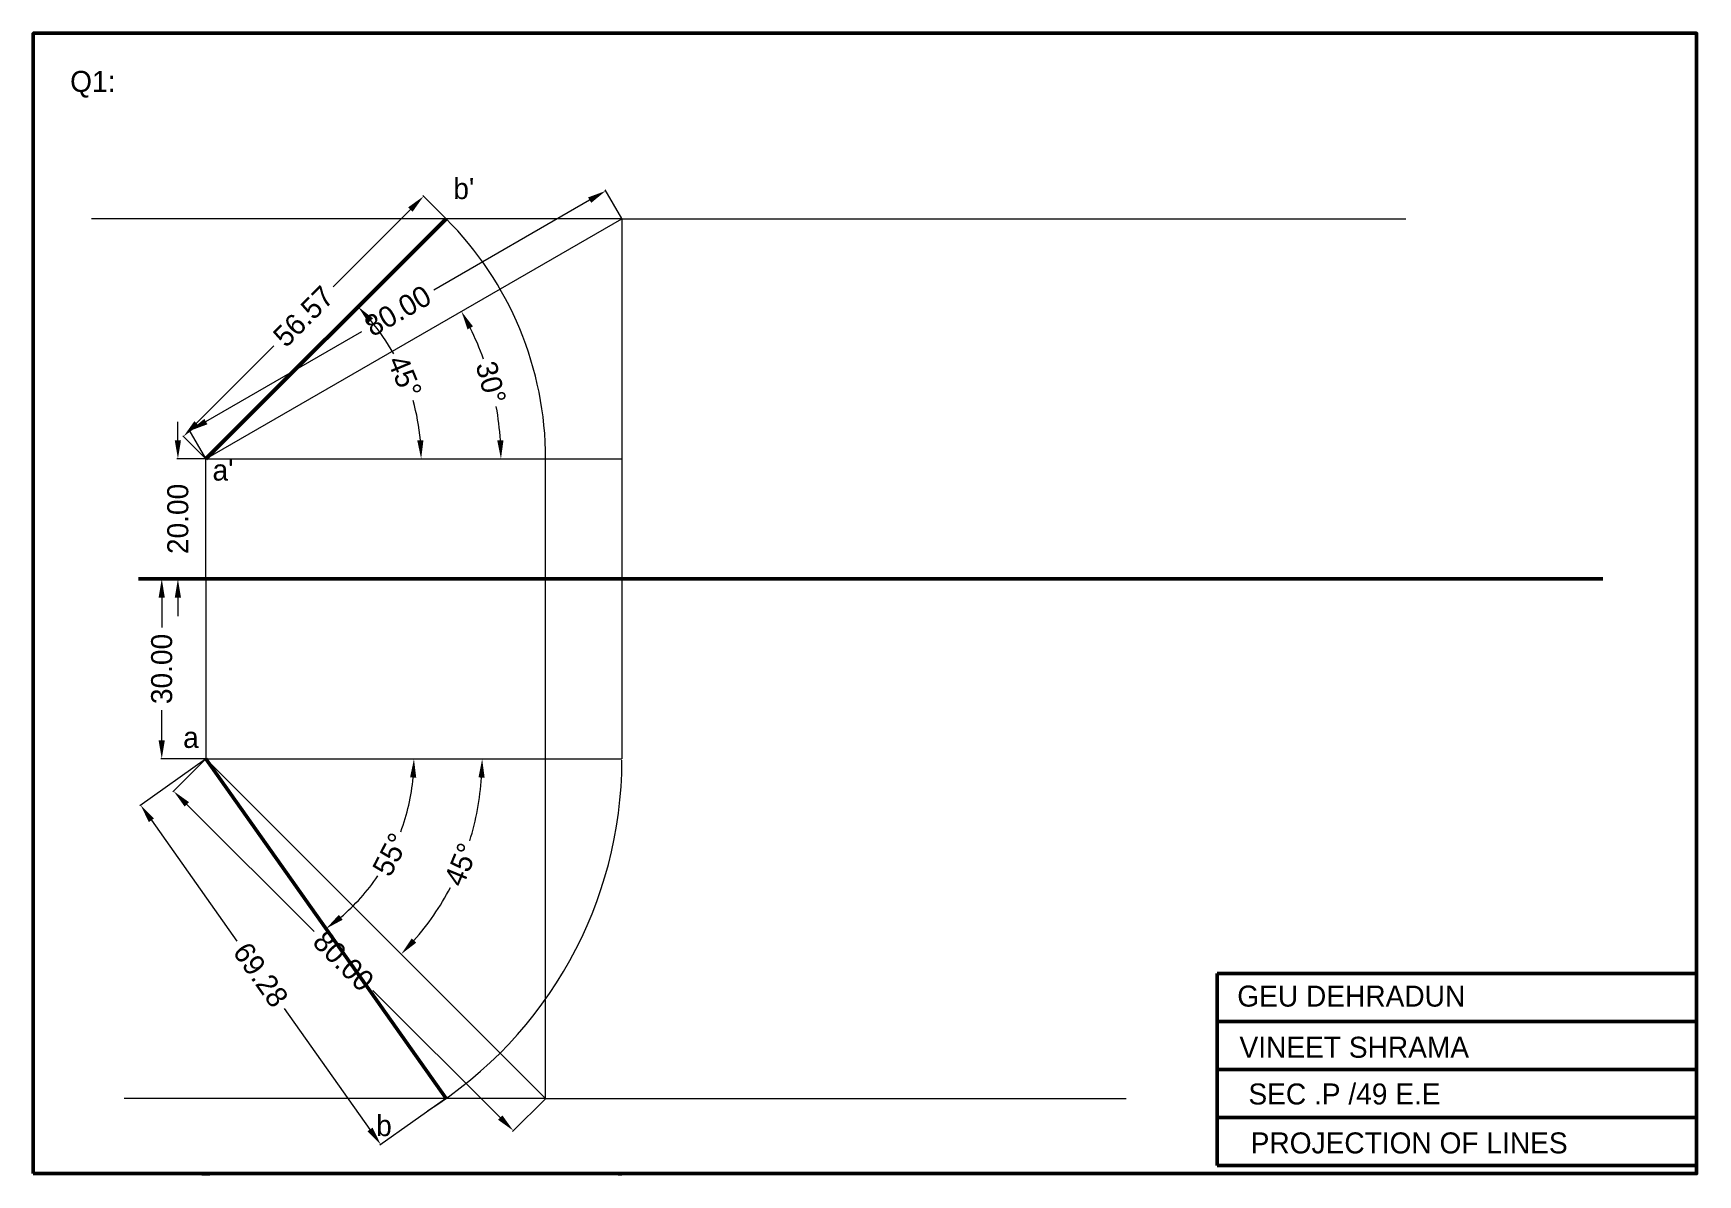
# Model space of a CAD drawing. Header units: millimetres. Extents: x 8 to 1411, y 0 to 514.
# Drawn here: x 7.6 to 284.8, y 322.7 to 512.9 of the extents above; entities that cross this region are included whole.
import ezdxf

# ---------------------------------------------------------------- set-up
doc = ezdxf.new("R2010")
doc.units = ezdxf.units.MM
doc.header["$MEASUREMENT"] = 0
doc.layers.add('Layer1', color=7, linetype='Continuous', lineweight=50)
doc.layers.add('Layer2', color=150, linetype='Continuous', lineweight=13)
doc.styles.get("Standard").update_dxf_attribs({"font": 'comicbd.ttf', "height": 3.5})
doc.dimstyles.get("Standard").update_dxf_attribs({"dimtxt": 3.5, "dimasz": 3.1, "dimexe": 0.18, "dimexo": 0.0625, "dimgap": 0.09, "dimtad": 0, "dimtoh": 1, "dimzin": 0, "dimdsep": 46, "dimtxsty": 'Standard', "dimcen": 0.09, "dimclrd": 4, "dimclre": 4, "dimclrt": 4, "dimadec": 0, "dimazin": 0, "dimtfac": 1, "dimtofl": 0, "dimtmove": 0, "dimatfit": 3, "dimfxl": 1, "dimtolj": 1, "dimtzin": 0, "dimlwd": 13, "dimlwe": 13, "dimarcsym": 0})

msp = doc.modelspace()

# ---------------------------------------------------------------- texts
at = {"layer": 'Layer1', "char_height": 3.5, "attachment_point": 1}
for s, width, insert in [('Q1:', 50.41934, (13.739, 506.642)), ("b'", 8.13908, (77.555, 488.779)), ("a'", 11.44167, (37.453, 441.881)), ('a', 6.99213, (32.557, 397.334)), ('GEU DEHRADUN', 76.67767, (208.111, 354.228)), ('VINEET SHRAMA ', 57.35117, (208.482, 345.703)), ('SEC .P /49 E.E', 68.85853, (209.967, 337.918)), ('b', 7.40453, (64.709, 332.649)), ('PROJECTION OF LINES', 66.6313, (210.339, 329.763))]:
    msp.add_mtext_dynamic_manual_height_columns(s, width=width, gutter_width=17.5, heights=[0], dxfattribs=dict(at, insert=insert))

# ---------------------------------------------------------------- blocks, each defined once
blk = doc.blocks.new('*D1')
at = {"layer": 'Defpoints', "color": 0, "transparency": 16777216}
for p in [(31.69, 441.99), (36.36, 441.99), (36.36, 421.99)]:
    blk.add_point(p, dxfattribs=at)
at = {"layer": 'Layer2', "color": 4, "linetype": 'Continuous', "lineweight": 13, "transparency": 16777216}
for p, q in [((31.69, 445.09), (31.69, 448.19)), ((36.3, 441.99), (31.51, 441.99)), ((36.3, 421.99), (31.51, 421.99)), ((31.69, 418.89), (31.69, 415.79))]:
    blk.add_line(p, q, dxfattribs=at)
at = {"layer": 'Layer2', "color": 4, "transparency": 16777216}
for points in [[(31.17, 445.09), (32.2, 445.09), (31.69, 441.99)], [(31.17, 418.89), (32.2, 418.89), (31.69, 421.99)]]:
    blk.add_solid(points, dxfattribs=at)
at = {"layer": 'Layer2', "color": 4, "transparency": 16777216, "insert": (31.69, 431.99), "char_height": 3.5, "attachment_point": 5, "rotation": 90}
blk.add_mtext('\\A1;20.00', dxfattribs=at)
blk = doc.blocks.new('*D2')
at = {"layer": 'Defpoints', "color": 0, "transparency": 16777216}
for p in [(36.36, 421.99), (29, 391.99), (36.36, 391.99)]:
    blk.add_point(p, dxfattribs=at)
at = {"layer": 'Layer2', "color": 4, "linetype": 'Continuous', "lineweight": 13, "transparency": 16777216}
for p, q in [((36.3, 421.99), (28.82, 421.99)), ((29, 418.89), (29, 413.89)), ((29, 395.09), (29, 400.1)), ((36.3, 391.99), (28.82, 391.99))]:
    blk.add_line(p, q, dxfattribs=at)
at = {"layer": 'Layer2', "color": 4, "transparency": 16777216}
for points in [[(28.48, 418.89), (29.51, 418.89), (29, 421.99)], [(28.48, 395.09), (29.51, 395.09), (29, 391.99)]]:
    blk.add_solid(points, dxfattribs=at)
at = {"layer": 'Layer2', "color": 4, "transparency": 16777216, "insert": (29, 406.99), "char_height": 3.5, "attachment_point": 5, "rotation": 90}
blk.add_mtext('\\A1;30.00', dxfattribs=at)
blk = doc.blocks.new('*D3')
at = {"layer": 'Defpoints', "color": 0, "transparency": 16777216}
for p in [(105.64, 481.99), (84.74, 450.53), (36.36, 441.99), (36.36, 441.99), (105.64, 441.99)]:
    blk.add_point(p, dxfattribs=at)
at = {"layer": 'Layer2', "color": 4, "linetype": 'Continuous', "lineweight": 13, "transparency": 16777216}
for start, end in [(19.7943, 26.3842), (3.6158, 10.2057)]:
    blk.add_arc((36.36, 441.99), 49.13, start, end, dxfattribs=at)
at = {"layer": 'Layer2', "color": 4, "transparency": 16777216}
for points in [[(79.92, 463.58), (80.83, 464.07), (78.91, 466.56)], [(85.91, 445.11), (84.87, 445.08), (85.49, 441.99)]]:
    blk.add_solid(points, dxfattribs=at)
at = {"layer": 'Layer2', "color": 4, "transparency": 16777216, "insert": (83.82, 454.71), "char_height": 3.5, "attachment_point": 5, "rotation": 285}
blk.add_mtext('\\A1;30°', dxfattribs=at)
blk = doc.blocks.new('*D4')
at = {"layer": 'Defpoints', "color": 0, "transparency": 16777216}
for p in [(36.36, 391.99), (36.36, 391.99), (105.64, 391.99), (76.2, 368.99), (92.93, 335.43)]:
    blk.add_point(p, dxfattribs=at)
at = {"layer": 'Layer2', "color": 4, "linetype": 'Continuous', "lineweight": 13, "transparency": 16777216}
for start, end in [(342.7663, 356.1382), (318.8618, 332.2337)]:
    blk.add_arc((36.36, 391.99), 46, start, end, dxfattribs=at)
at = {"layer": 'Layer2', "color": 4, "transparency": 16777216}
for points in [[(81.74, 388.91), (82.77, 388.88), (82.36, 391.99)], [(71.38, 361.38), (70.63, 362.08), (68.89, 359.47)]]:
    blk.add_solid(points, dxfattribs=at)
at = {"layer": 'Layer2', "color": 4, "transparency": 16777216, "insert": (78.86, 374.39), "char_height": 3.5, "attachment_point": 5, "rotation": 67.5}
blk.add_mtext('\\A1;45°', dxfattribs=at)
blk = doc.blocks.new('*D5')
at = {"layer": 'Defpoints', "color": 0, "transparency": 16777216}
for p in [(102.95, 486.66), (105.64, 481.99), (36.36, 441.99)]:
    blk.add_point(p, dxfattribs=at)
at = {"layer": 'Layer2', "color": 4, "linetype": 'Continuous', "lineweight": 13, "transparency": 16777216}
for p, q in [((100.26, 485.11), (74.31, 470.13)), ((105.61, 482.05), (102.86, 486.82)), ((36.35, 448.21), (62.3, 463.2)), ((36.33, 442.05), (33.57, 446.82))]:
    blk.add_line(p, q, dxfattribs=at)
at = {"layer": 'Layer2', "color": 4, "transparency": 16777216}
for points in [[(100, 485.56), (100.52, 484.66), (102.95, 486.66)], [(36.09, 448.66), (36.61, 447.76), (33.66, 446.66)]]:
    blk.add_solid(points, dxfattribs=at)
at = {"layer": 'Layer2', "color": 4, "transparency": 16777216, "insert": (68.31, 466.66), "char_height": 3.5, "attachment_point": 5, "rotation": 30}
blk.add_mtext('\\A1;80.00', dxfattribs=at)
blk = doc.blocks.new('*D6')
at = {"layer": 'Defpoints', "color": 0, "transparency": 16777216}
for p in [(36.36, 391.99), (92.93, 335.43), (87.55, 330.05)]:
    blk.add_point(p, dxfattribs=at)
at = {"layer": 'Layer2', "color": 4, "linetype": 'Continuous', "lineweight": 13, "transparency": 16777216}
for p, q in [((36.31, 391.95), (30.85, 386.49)), ((33.17, 384.43), (54.36, 363.24)), ((85.36, 332.24), (64.17, 353.43)), ((92.88, 335.38), (87.42, 329.92))]:
    blk.add_line(p, q, dxfattribs=at)
at = {"layer": 'Layer2', "color": 4, "transparency": 16777216}
for points in [[(33.54, 384.79), (32.81, 384.06), (30.98, 386.62)], [(85.72, 332.61), (84.99, 331.88), (87.55, 330.05)]]:
    blk.add_solid(points, dxfattribs=at)
at = {"layer": 'Layer2', "color": 4, "transparency": 16777216, "insert": (59.27, 358.33), "char_height": 3.5, "attachment_point": 5, "rotation": 315}
blk.add_mtext('\\A1;80.00', dxfattribs=at)
blk = doc.blocks.new('*D7')
at = {"layer": 'Defpoints', "color": 0, "transparency": 16777216}
for p in [(76.34, 482.01), (32.62, 445.73), (36.36, 441.99)]:
    blk.add_point(p, dxfattribs=at)
at = {"layer": 'Layer2', "color": 4, "linetype": 'Continuous', "lineweight": 13, "transparency": 16777216}
for p, q in [((76.3, 482.05), (72.47, 485.88)), ((70.41, 483.56), (57.53, 470.67)), ((34.81, 447.93), (47.69, 460.82)), ((36.31, 442.04), (32.49, 445.86))]:
    blk.add_line(p, q, dxfattribs=at)
at = {"layer": 'Layer2', "color": 4, "transparency": 16777216}
for points in [[(70.05, 483.92), (70.78, 483.19), (72.6, 485.75)], [(34.44, 448.29), (35.17, 447.56), (32.62, 445.73)]]:
    blk.add_solid(points, dxfattribs=at)
at = {"layer": 'Layer2', "color": 4, "transparency": 16777216, "insert": (52.61, 465.74), "char_height": 3.5, "attachment_point": 5, "rotation": 45.0202}
blk.add_mtext('\\A1;56.57', dxfattribs=at)
blk = doc.blocks.new('*D8')
at = {"layer": 'Defpoints', "color": 0, "transparency": 16777216}
for p in [(36.36, 391.99), (76.36, 335.43), (65.48, 327.73)]:
    blk.add_point(p, dxfattribs=at)
at = {"layer": 'Layer1', "color": 4, "linetype": 'Continuous', "lineweight": 13, "transparency": 16777216}
for p, q in [((36.31, 391.96), (25.33, 384.2)), ((27.27, 381.77), (41.52, 361.61)), ((63.69, 330.26), (49.44, 350.42)), ((76.31, 335.39), (65.33, 327.63))]:
    blk.add_line(p, q, dxfattribs=at)
at = {"layer": 'Layer1', "color": 4, "transparency": 16777216}
for points in [[(27.69, 382.07), (26.85, 381.47), (25.48, 384.3)], [(64.11, 330.56), (63.27, 329.96), (65.48, 327.73)]]:
    blk.add_solid(points, dxfattribs=at)
at = {"layer": 'Layer1', "color": 4, "transparency": 16777216, "insert": (45.48, 356.02), "char_height": 3.5, "attachment_point": 5, "rotation": 305.2644}
blk.add_mtext('\\A1;69.28', dxfattribs=at)
blk = doc.blocks.new('*D9')
at = {"layer": 'Defpoints', "color": 0, "transparency": 16777216}
for p in [(76.36, 481.99), (70.98, 451.27), (36.36, 441.99), (36.36, 441.99), (105.64, 441.99)]:
    blk.add_point(p, dxfattribs=at)
at = {"layer": 'Layer2', "color": 4, "linetype": 'Continuous', "lineweight": 13, "transparency": 16777216}
for start, end in [(29.2656, 40.0427), (4.9573, 15.7344)]:
    blk.add_arc((36.36, 441.99), 35.84, start, end, dxfattribs=at)
at = {"layer": 'Layer2', "color": 4, "transparency": 16777216}
for points in [[(63.42, 464.7), (64.18, 465.4), (61.7, 467.34)], [(72.58, 445.11), (71.55, 445.07), (72.2, 441.99)]]:
    blk.add_solid(points, dxfattribs=at)
at = {"layer": 'Layer2', "color": 4, "transparency": 16777216, "insert": (69.47, 455.71), "char_height": 3.5, "attachment_point": 5, "rotation": 292.5}
blk.add_mtext('\\A1;45°', dxfattribs=at)
blk = doc.blocks.new('*D10')
at = {"layer": 'Defpoints', "color": 0, "transparency": 16777216}
for p in [(36.36, 391.99), (36.36, 391.99), (105.64, 391.99), (64.21, 371.39), (76.36, 335.43)]:
    blk.add_point(p, dxfattribs=at)
at = {"layer": 'Layer2', "color": 4, "linetype": 'Continuous', "lineweight": 13, "transparency": 16777216}
for start, end in [(339.4791, 354.8711), (310.3933, 325.7853)]:
    blk.add_arc((36.36, 391.99), 34.64, start, end, dxfattribs=at)
at = {"layer": 'Layer2', "color": 4, "transparency": 16777216}
for points in [[(70.35, 388.92), (71.38, 388.87), (71, 391.99)], [(59.12, 365.2), (58.49, 366.02), (56.36, 363.71)]]:
    blk.add_solid(points, dxfattribs=at)
at = {"layer": 'Layer2', "color": 4, "transparency": 16777216, "insert": (67.12, 376.07), "char_height": 3.5, "attachment_point": 5, "rotation": 62.6322}
blk.add_mtext('\\A1;55°', dxfattribs=at)

# ---------------------------------------------------------------- dimensions: what is measured, and where the dimension line sits
at = {"layer": 'Layer1'}
dim = msp.add_aligned_dim(p1=(36.359, 391.995), p2=(76.359, 335.426), distance=-13.326, dimstyle='Standard', dxfattribs=at)
dim.commit()
dim.dimension.update_dxf_attribs({"geometry": '*D8', "text_midpoint": (45.478, 356.016)})
at = {"layer": 'Layer2'}
for p1, p2, distance, picture, middle in [((76.345, 482.009), (36.359, 441.995), -5.291, '*D7', (52.609, 465.742)), ((36.359, 441.995), (105.641, 481.995), 5.39, '*D5', (68.305, 466.662)), ((36.359, 391.995), (92.927, 335.426), -7.605, '*D6', (59.266, 358.333))]:
    dim = msp.add_aligned_dim(p1=p1, p2=p2, distance=distance, dimstyle='Standard', dxfattribs=at)
    dim.commit()
    dim.dimension.update_dxf_attribs({"geometry": picture, "text_midpoint": middle})
for base, line1, line2, picture, middle in [((84.743, 450.526), ((36.359, 441.995), (105.641, 441.995)), ((36.359, 441.995), (105.641, 481.995)), '*D3', (83.815, 454.71)), ((70.978, 451.271), ((36.359, 441.995), (105.641, 441.995)), ((36.359, 441.995), (76.359, 481.995)), '*D9', (69.471, 455.71)), ((76.198, 368.994), ((36.359, 391.995), (92.927, 335.426)), ((36.359, 391.995), (105.641, 391.995)), '*D4', (78.859, 374.39)), ((64.21, 371.393), ((36.359, 391.995), (76.359, 335.426)), ((36.359, 391.995), (105.641, 391.995)), '*D10', (67.124, 376.07))]:
    dim = msp.add_angular_dim_2l(base=base, line1=line1, line2=line2, dimstyle='Standard', dxfattribs=at)
    dim.commit()
    dim.dimension.update_dxf_attribs({"geometry": picture, "text_midpoint": middle})
for base, p2, picture, middle in [((31.687, 441.995), (36.359, 441.995), '*D1', (31.687, 431.995)), ((28.997, 391.995), (36.359, 391.995), '*D2', (28.997, 406.995))]:
    dim = msp.add_linear_dim(base=base, p1=(36.359, 421.995), p2=p2, angle=90, dimstyle='Standard', dxfattribs=at)
    dim.commit()
    dim.dimension.update_dxf_attribs({"geometry": picture, "text_midpoint": middle})

# ---------------------------------------------------------------- linework, layer by layer
at = {"layer": 'Layer1'}
for p, q in [((36.359, 441.995), (76.359, 481.995)), ((25.142, 421.995), (268.985, 421.995)), ((36.359, 391.995), (76.359, 335.426)), ((204.789, 356.223), (284.789, 356.223)), ((204.789, 356.223), (204.789, 324.223)), ((204.789, 348.223), (284.789, 348.223)), ((204.789, 340.223), (284.789, 340.223)), ((204.789, 332.223), (284.789, 332.223)), ((204.789, 324.223), (284.789, 324.223))]:
    msp.add_line(p, q, dxfattribs=at)
msp.add_lwpolyline([(7.605, 322.913), (284.605, 322.913), (284.605, 512.913), (7.605, 512.913)], close=True, dxfattribs=at)
at = {"layer": 'Layer2'}
for p, q in [((105.641, 481.995), (17.276, 481.995)), ((36.359, 441.995), (105.641, 481.995)), ((105.641, 481.995), (105.641, 391.995)), ((105.641, 481.995), (236.182, 481.995)), ((36.359, 421.995), (36.359, 441.995)), ((36.359, 441.995), (105.641, 441.995)), ((92.927, 335.426), (92.927, 441.995)), ((36.359, 421.995), (36.359, 391.995)), ((36.359, 391.995), (105.641, 391.995)), ((36.359, 391.995), (92.927, 335.426)), ((92.927, 335.426), (22.724, 335.426)), ((92.927, 335.426), (189.627, 335.426))]:
    msp.add_line(p, q, dxfattribs=at)
for centre, radius, start, end in [((36.359, 441.995), 56.569, 360, 45.02021), ((36.359, 391.995), 69.282, 302.20244, 359.82212), ((36.359, 391.995), 69.282, 265.63579, 274.36421), ((36.359, 391.995), 69.282, 265.63579, 274.36421), ((105.641, 391.995), 69.282, 265.63579, 270)]:
    msp.add_arc(centre, radius, start, end, dxfattribs=at)

msp.set_redraw_order([(e.dxf.handle, doc.entitydb.next_handle()) for e in msp.query("TEXT MTEXT ATTDEF DIMENSION ARC_DIMENSION")])  # texts and dimensions are drawn at this point

doc.saveas('drawing.dxf')
